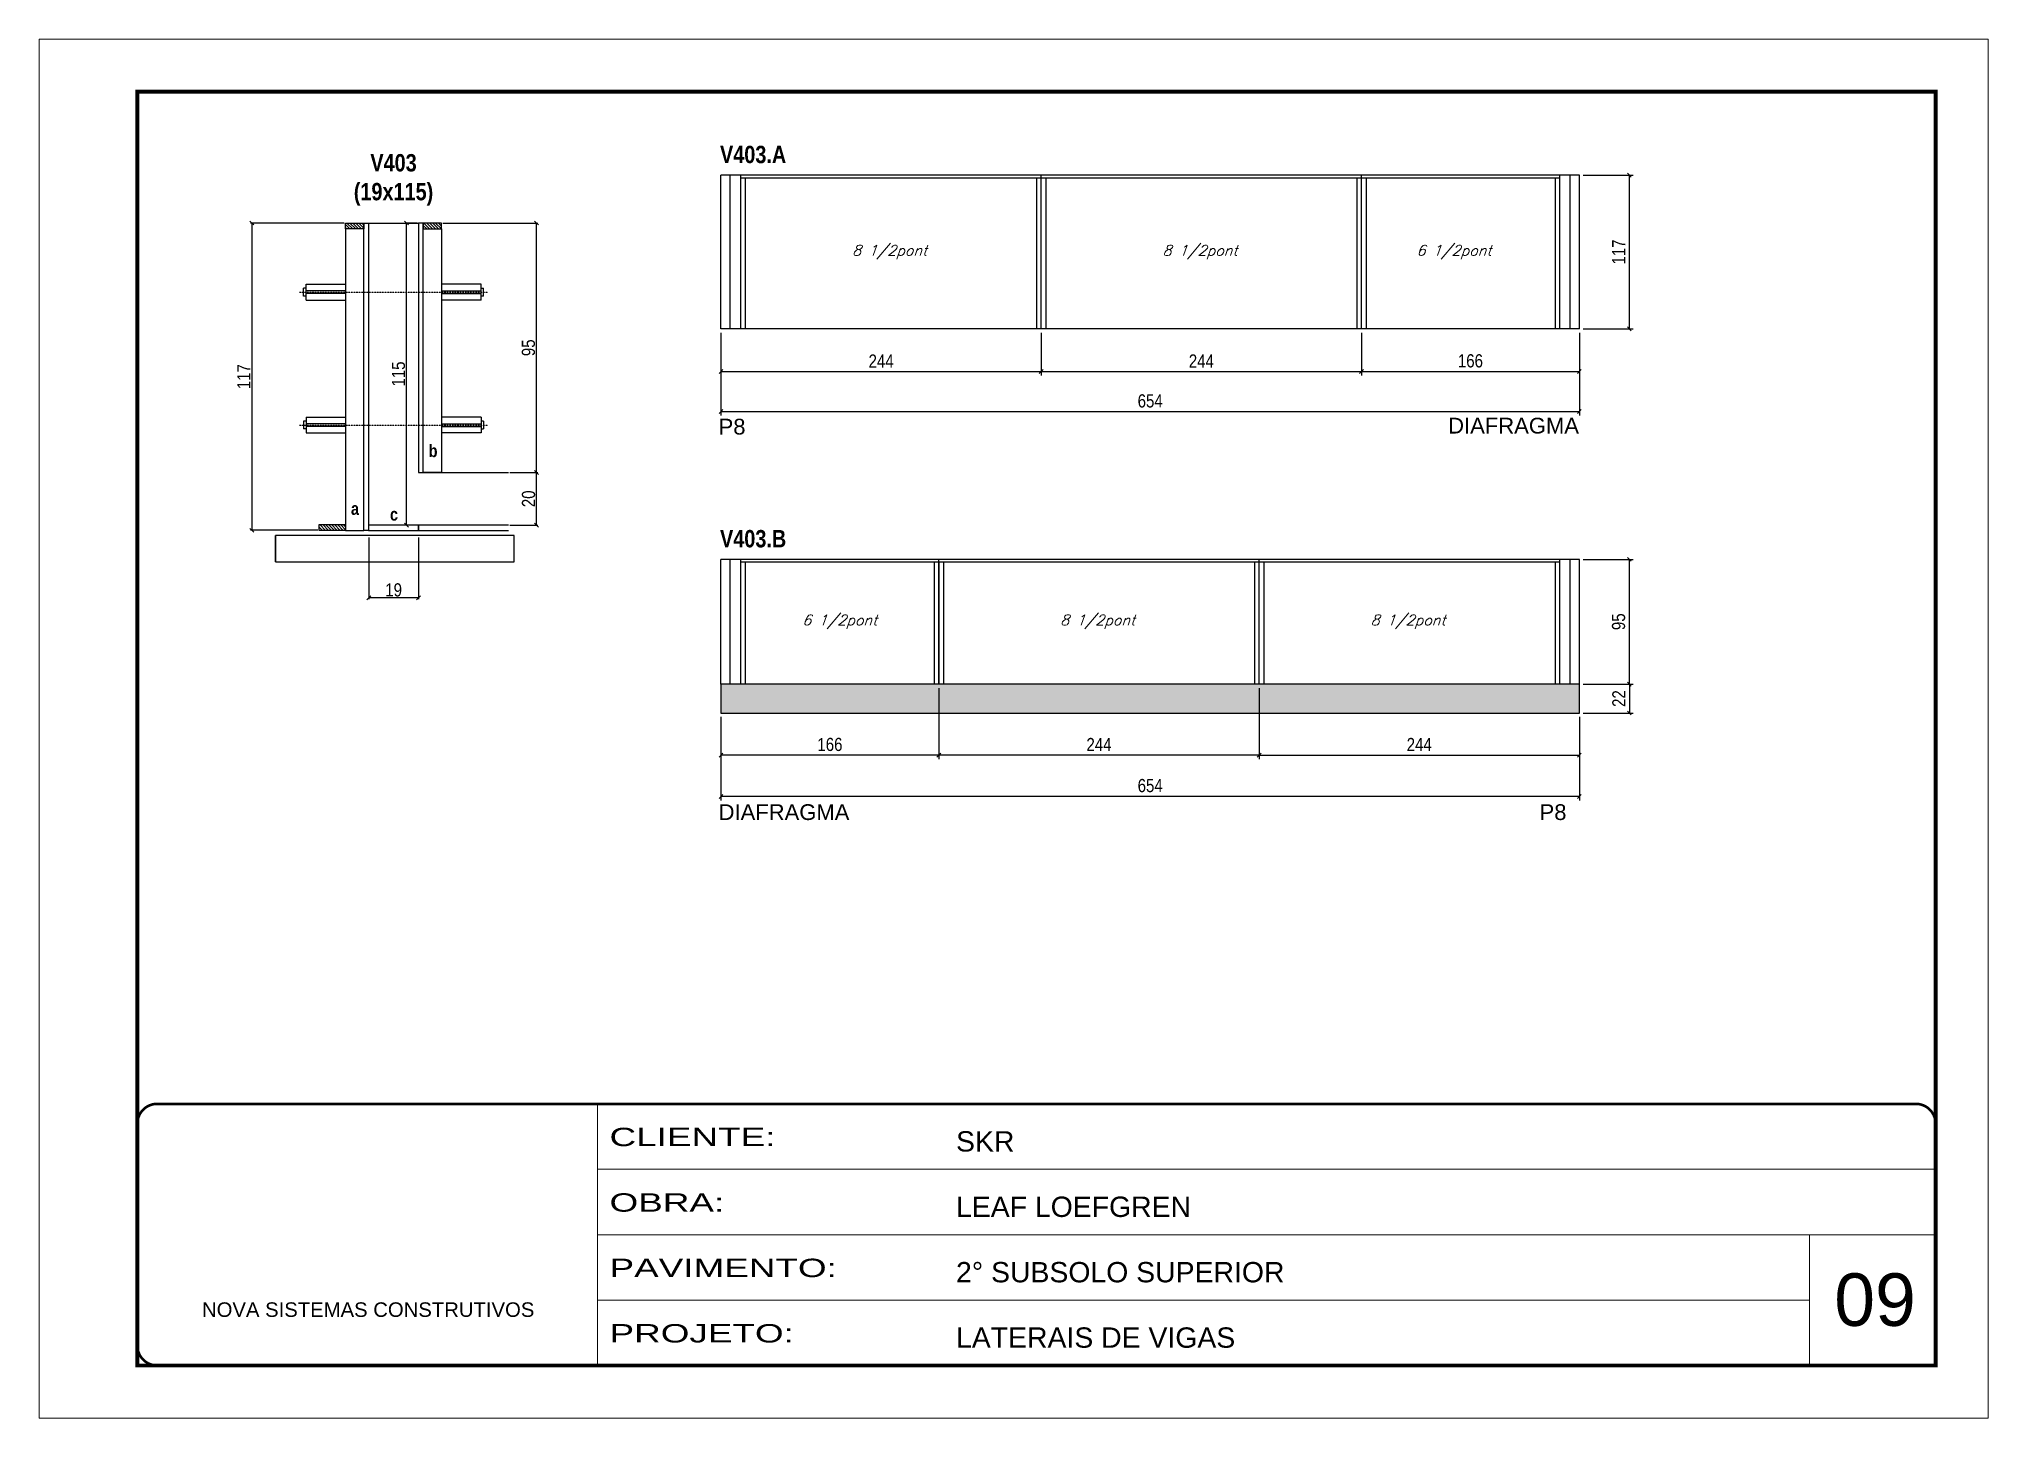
# Model space of a CAD drawing. Extents: x 3309 to 9590, y -2522 to 15424.
# Drawn here: x 3309 to 4794, y 11261 to 12311 of the extents above; entities that cross this region are included whole.
import ezdxf

# ---------------------------------------------------------------- set-up
doc = ezdxf.new("R2010")
doc.units = 0
for name, pattern in [('CONTINUO', [0]), ('DASHED', [0.75, 0.5, -0.25]), ('HIDDEN', [0.375, 0.25, -0.125])]:
    doc.linetypes.add(name, pattern=pattern)
for name, color, linetype in [('5', 5, 'Continuous'), ('barrote', 251, 'Continuous'), ('COTA', 241, 'Continuous'), ('detalhes', 4, 'Continuous'), ('NOMENCLATURA', 7, 'Continuous'), ('Painéis', 200, 'Continuous'), ('SARR_2.2x10', 60, 'Continuous'), ('SARR_2.2x7', 40, 'Continuous'), ('SARR_3.5x7', 81, 'Continuous'), ('TENSOR', 3, 'Continuous'), ('texto', 7, 'Continuous')]:
    doc.layers.add(name, color=color, linetype=linetype)
for name, color, linetype, lineweight in [('CARIMBO', 255, 'Continuous', 9), ('CONCRETO', 251, 'Continuous', 25), ('Folhas', 255, 'Continuous', 9), ('SARRAFO DE PRESSAO', 251, 'DASHED', 9)]:
    doc.layers.add(name, color=color, linetype=linetype, lineweight=lineweight)
doc.styles.add('ARIAL', font='arial.ttf')
doc.styles.add('COTA TECNICA', font='techl___.ttf', dxfattribs={"height": 10})
doc.styles.add('COTA TECNICA 2X', font='techl___.ttf', dxfattribs={"height": 10})
doc.styles.add('Romans', font='romans.shx')
doc.styles.get("Standard").update_dxf_attribs({"font": 'arial.ttf'})
doc.styles.add('TECNICA', font='techb___.ttf', dxfattribs={"height": 10})
doc.styles.add('Tecnologia', font='')
doc.styles.get('Tecnologia').set_extended_font_data('Forgotten Futurist')
doc.dimstyles.new('PAINEL', dxfattribs={"dimtxt": 10, "dimasz": 3, "dimexe": 3, "dimexo": 3, "dimgap": 3, "dimtad": 1, "dimdec": 1, "dimzin": 12, "dimdsep": 46, "dimtxsty": 'COTA TECNICA', "dimblk1": 'OBLIQUE', "dimblk2": 'OBLIQUE', "dimsah": 1, "dimcen": 0.9, "dimclrd": 4, "dimclre": 4, "dimclrt": 240, "dimadec": 1, "dimazin": 3, "dimtfac": 1, "dimtdec": 1, "dimtmove": 0, "dimatfit": 3, "dimfxl": 1, "dimtolj": 1, "dimtzin": 12, "dimarcsym": 0})
doc.dimstyles.new('SECAO', dxfattribs={"dimscale": 0.333333, "dimtxt": 5, "dimasz": 9, "dimexe": 3, "dimexo": 3, "dimgap": 3, "dimtad": 1, "dimdec": 1, "dimlfac": 0.5, "dimzin": 12, "dimdsep": 46, "dimtxsty": 'COTA TECNICA 2X', "dimblk1": 'OBLIQUE', "dimblk2": 'OBLIQUE', "dimsah": 1, "dimcen": 0.9, "dimclrd": 4, "dimclre": 4, "dimclrt": 240, "dimadec": 1, "dimazin": 3, "dimtfac": 1, "dimtdec": 1, "dimtmove": 0, "dimatfit": 3, "dimfxl": 1, "dimtolj": 1, "dimtzin": 12, "dimarcsym": 0})

msp = doc.modelspace()

# ---------------------------------------------------------------- texts
at = {"layer": '5', "linetype": 'Continuous'}
for s, rotation, p in [('P8', 0.00004, (3827.19, 12009.55)), ('DIAFRAGMA', 359.99996, (4383.05, 12010.33)), ('DIAFRAGMA', 0.00004, (3827.19, 11716.04)), ('P8', 0.00004, (4452.7, 11716.04))]:
    msp.add_text(s, height=12, rotation=rotation, dxfattribs=at).set_placement(p)
at = {"layer": 'CARIMBO', "style": 'ARIAL'}
msp.add_text('09', height=40, dxfattribs=at).set_placement((4677.23, 11330.85))
at = {"layer": 'detalhes', "style": 'TECNICA'}
for s, p in [('b', (3606.29, 11992.35)), ('a', (3547.09, 11948.35)), ('c', (3576.8, 11944.02))]:
    msp.add_text(s, height=9.6, dxfattribs=at).set_placement(p)
at = {"layer": 'NOMENCLATURA', "style": 'TECNICA'}
for s, p in [('V403.A', (3828.27, 12216.2)), ('V403.B', (3828.27, 11923.64))]:
    msp.add_text(s, height=13.2, dxfattribs=at).set_placement(p)
at = {"layer": 'NOMENCLATURA', "insert": (3579.5, 12223.09), "char_height": 13.2, "attachment_point": 2, "style": 'TECNICA'}
msp.add_mtext_dynamic_manual_height_columns('V403\\P(19x115)', width=300.2766, gutter_width=1, heights=[0], dxfattribs=at)
at = {"layer": 'texto', "color": 2, "char_height": 8, "attachment_point": 5, "style": 'Romans'}
for s, insert in [('{\\Q19;\\C256;8 1/2pont}', (3957.49, 12148.52)), ('{\\Q19;\\C256;8 1/2pont}', (4193.99, 12148.52)), ('{\\Q19;\\C256;6 1/2pont}', (4387.49, 12148.52)), ('{\\Q19;\\C256;6 1/2pont}', (3919.49, 11866.95)), ('{\\Q19;\\C256;8 1/2pont}', (4115.99, 11866.95)), ('{\\Q19;\\C256;8 1/2pont}', (4352.49, 11866.95))]:
    msp.add_mtext(s, dxfattribs=dict(at, insert=insert))

# ---------------------------------------------------------------- blocks, each defined once
blk = doc.blocks.new('9999999999')
at = {"color": 30, "linetype": 'CONTINUO'}
for p, q in [((98564.6, 34230.2), (98564.6, 34429.4)), ((98564.6, 34379.6), (99584, 34379.6)), ((98564.6, 34329.8), (99488, 34329.8)), ((99584, 34329.8), (99488, 34329.8)), ((99488, 34329.8), (99488, 34230.2)), ((98564.6, 34280), (99488, 34280))]:
    blk.add_line(p, q, dxfattribs=at)
at = {"color": 30, "linetype": 'CONTINUO', "const_width": 2}
blk.add_lwpolyline([(99584, 34230.2), (99584, 34414.4, 0.414214), (99569, 34429.4), (98229, 34429.4, 0.414214), (98214, 34414.4), (98214, 34245.2, 0.414214), (98229, 34230.2), (99584, 34230.2)], format="xyb", dxfattribs=at)
at = {"layer": 'Folhas'}
blk.add_lwpolyline([(98139, 34190.2), (99624, 34190.2), (99624, 35240.2), (98139, 35240.2)], close=True, dxfattribs=at)
at = {"layer": 'Folhas', "color": 30, "const_width": 3}
blk.add_lwpolyline([(98214, 34230.2), (99584, 34230.2), (99584, 35200.2), (98214, 35200.2)], close=True, dxfattribs=at)
at = {"color": 7, "linetype": 'Continuous', "ltscale": 5, "style": 'ARIAL'}
for s, height, p in [('SKR', 15.48, (98837.7, 34393.1)), ('LEAF LOEFGREN', 15.483, (98837.7, 34343.3)), ('2° SUBSOLO SUPERIOR', 15.483, (98837.7, 34293.5)), ('NOVA SISTEMAS CONSTRUTIVOS', 11.059, (98263.2, 34267.2)), ('LATERAIS DE VIGAS', 15.483, (98837.7, 34243.7))]:
    blk.add_text(s, height=height, dxfattribs=at).set_placement(p)
at = {"layer": 'Folhas', "color": 7, "style": 'Tecnologia', "width": 1.5}
for s, p in [('CLIENTE:', (98573.7, 34397.2)), ('OBRA:', (98573.7, 34347.3)), ('PAVIMENTO:', (98573.7, 34297.5)), ('PROJETO:', (98573.7, 34247.7))]:
    blk.add_text(s, height=14, dxfattribs=at).set_placement(p)
blk = doc.blocks.new('_Oblique')
at = {"color": 0, "linetype": 'ByBlock', "lineweight": -2}
blk.add_line((-0.5, -0.5), (0.5, 0.5), dxfattribs=at)
blk = doc.blocks.new('*D855')
at = {"layer": 'COTA', "color": 4, "lineweight": -2, "transparency": 16777216}
for p, q in [((3560.6, 11931.2), (3560.6, 11884.1)), ((3598.6, 11931.2), (3598.6, 11884.1)), ((3598.6, 11885.1), (3560.6, 11885.1))]:
    blk.add_line(p, q, dxfattribs=at)
at = {"layer": 'Defpoints', "color": 0, "transparency": 16777216}
for p in [(3560.6, 11932.2), (3598.6, 11932.2), (3560.6, 11885.1)]:
    blk.add_point(p, dxfattribs=at)
at = {"layer": 'COTA', "color": 4, "lineweight": -2, "transparency": 16777216, "xscale": 3, "yscale": 3, "zscale": 3, "rotation": 180}
blk.add_blockref('_Oblique', (3560.6, 11885.1), dxfattribs=at)
at = {"layer": 'COTA', "color": 4, "lineweight": -2, "transparency": 16777216, "xscale": 3, "yscale": 3, "zscale": 3}
blk.add_blockref('_Oblique', (3598.6, 11885.1), dxfattribs=at)
at = {"layer": 'COTA', "color": 240, "transparency": 16777216, "insert": (3579.6, 11891.2), "char_height": 10, "attachment_point": 5, "style": 'COTA TECNICA 2X'}
blk.add_mtext('\\A1;19', dxfattribs=at)
blk = doc.blocks.new('*D856')
at = {"layer": 'COTA', "color": 4, "lineweight": -2, "transparency": 16777216}
for p, q in [((3541.9, 12170.6), (3470.5, 12170.6)), ((3471.5, 12170.6), (3471.5, 11936.6)), ((3521.9, 11936.6), (3470.5, 11936.6))]:
    blk.add_line(p, q, dxfattribs=at)
at = {"layer": 'Defpoints', "color": 0, "transparency": 16777216}
for p in [(3542.9, 12170.6), (3471.5, 11936.6), (3522.9, 11936.6, 0)]:
    blk.add_point(p, dxfattribs=at)
at = {"layer": 'COTA', "color": 4, "lineweight": -2, "transparency": 16777216, "xscale": 3, "yscale": 3, "zscale": 3}
for p, rotation in [((3471.5, 12170.6), 90), ((3471.5, 11936.6), 270)]:
    blk.add_blockref('_Oblique', p, dxfattribs=dict(at, rotation=rotation))
at = {"layer": 'COTA', "color": 240, "transparency": 16777216, "insert": (3465.4, 12053.6), "char_height": 10, "attachment_point": 5, "rotation": 90, "style": 'COTA TECNICA 2X'}
blk.add_mtext('\\A1;117', dxfattribs=at)
blk = doc.blocks.new('*D857')
at = {"layer": 'COTA', "color": 4, "lineweight": -2, "transparency": 16777216}
for p, q in [((3617.1, 12170.6), (3689.5, 12170.6)), ((3688.5, 11980.6), (3688.5, 12170.6)), ((3668.2, 11980.6), (3689.5, 11980.6))]:
    blk.add_line(p, q, dxfattribs=at)
at = {"layer": 'Defpoints', "color": 0, "transparency": 16777216}
for p in [(3616.1, 12170.6), (3688.5, 12170.6), (3667.2, 11980.6)]:
    blk.add_point(p, dxfattribs=at)
at = {"layer": 'COTA', "color": 4, "lineweight": -2, "transparency": 16777216, "xscale": 3, "yscale": 3, "zscale": 3}
for p, rotation in [((3688.5, 12170.6), 90), ((3688.5, 11980.6), 270)]:
    blk.add_blockref('_Oblique', p, dxfattribs=dict(at, rotation=rotation))
at = {"layer": 'COTA', "color": 240, "transparency": 16777216, "insert": (3682.3, 12075.6), "char_height": 10, "attachment_point": 5, "rotation": 90, "style": 'COTA TECNICA 2X'}
blk.add_mtext('\\A1;95', dxfattribs=at)
blk = doc.blocks.new('*D859')
at = {"layer": 'COTA', "color": 4, "linetype": 'ByBlock', "lineweight": -2, "transparency": 16777216}
for p, q in [((3995, 11816.5), (3995, 11762.4)), ((4239, 11816.5), (4239, 11762.4)), ((4239, 11765.4), (3995, 11765.4))]:
    blk.add_line(p, q, dxfattribs=at)
at = {"layer": 'Defpoints', "color": 0, "linetype": 'ByBlock', "transparency": 16777216}
for p in [(3995, 11819.5), (4239, 11819.5), (3995, 11765.4)]:
    blk.add_point(p, dxfattribs=at)
at = {"layer": 'COTA', "color": 4, "linetype": 'ByBlock', "lineweight": -2, "transparency": 16777216, "xscale": 3, "yscale": 3, "zscale": 3, "rotation": 180}
blk.add_blockref('_Oblique', (3995, 11765.4), dxfattribs=at)
at = {"layer": 'COTA', "color": 4, "linetype": 'ByBlock', "lineweight": -2, "transparency": 16777216, "xscale": 3, "yscale": 3, "zscale": 3}
blk.add_blockref('_Oblique', (4239, 11765.4), dxfattribs=at)
at = {"layer": 'COTA', "color": 240, "linetype": 'ByBlock', "transparency": 16777216, "insert": (4117, 11773.5), "char_height": 10, "attachment_point": 5, "style": 'COTA TECNICA'}
blk.add_mtext('\\A1;244', dxfattribs=at)
blk = doc.blocks.new('*D860')
at = {"layer": 'COTA', "color": 4, "linetype": 'ByBlock', "lineweight": -2, "transparency": 16777216}
for p, q in [((3995, 11816.5), (3995, 11762.4)), ((3829, 11794.5), (3829, 11762.4)), ((3995, 11765.4), (3829, 11765.4))]:
    blk.add_line(p, q, dxfattribs=at)
at = {"layer": 'Defpoints', "color": 0, "linetype": 'ByBlock', "transparency": 16777216}
for p in [(3995, 11819.5), (3829, 11797.5), (3829, 11765.4)]:
    blk.add_point(p, dxfattribs=at)
at = {"layer": 'COTA', "color": 4, "linetype": 'ByBlock', "lineweight": -2, "transparency": 16777216, "xscale": 3, "yscale": 3, "zscale": 3, "rotation": 180}
blk.add_blockref('_Oblique', (3829, 11765.4), dxfattribs=at)
at = {"layer": 'COTA', "color": 4, "linetype": 'ByBlock', "lineweight": -2, "transparency": 16777216, "xscale": 3, "yscale": 3, "zscale": 3}
blk.add_blockref('_Oblique', (3995, 11765.4), dxfattribs=at)
at = {"layer": 'COTA', "color": 240, "linetype": 'ByBlock', "transparency": 16777216, "insert": (3912, 11773.5), "char_height": 10, "attachment_point": 5, "style": 'COTA TECNICA'}
blk.add_mtext('\\A1;166', dxfattribs=at)
blk = doc.blocks.new('*D858')
at = {"layer": 'COTA', "color": 4, "linetype": 'ByBlock', "lineweight": -2, "transparency": 16777216}
for p, q in [((3829, 11794.5), (3829, 11731)), ((4483, 11794.5), (4483, 11731)), ((4483, 11734), (3829, 11734))]:
    blk.add_line(p, q, dxfattribs=at)
at = {"layer": 'Defpoints', "color": 0, "linetype": 'ByBlock', "transparency": 16777216}
for p in [(3829, 11797.5), (4483, 11797.5), (3829, 11734)]:
    blk.add_point(p, dxfattribs=at)
at = {"layer": 'COTA', "color": 4, "linetype": 'ByBlock', "lineweight": -2, "transparency": 16777216, "xscale": 3, "yscale": 3, "zscale": 3, "rotation": 180}
blk.add_blockref('_Oblique', (3829, 11734), dxfattribs=at)
at = {"layer": 'COTA', "color": 4, "linetype": 'ByBlock', "lineweight": -2, "transparency": 16777216, "xscale": 3, "yscale": 3, "zscale": 3}
blk.add_blockref('_Oblique', (4483, 11734), dxfattribs=at)
at = {"layer": 'COTA', "color": 240, "linetype": 'ByBlock', "transparency": 16777216, "insert": (4156, 11742.2), "char_height": 10, "attachment_point": 5, "style": 'COTA TECNICA'}
blk.add_mtext('\\A1;654', dxfattribs=at)
blk = doc.blocks.new('*D861')
at = {"layer": 'COTA', "color": 4, "lineweight": -2, "transparency": 16777216}
for p, q in [((4239, 11816.5), (4239, 11762.4)), ((4483, 11794.5), (4483, 11762.4)), ((4239, 11765.4), (4483, 11765.4))]:
    blk.add_line(p, q, dxfattribs=at)
at = {"layer": 'Defpoints', "color": 0, "transparency": 16777216}
for p in [(4239, 11819.5), (4483, 11797.5), (4483, 11765.4)]:
    blk.add_point(p, dxfattribs=at)
at = {"layer": 'COTA', "color": 4, "lineweight": -2, "transparency": 16777216, "xscale": 3, "yscale": 3, "zscale": 3, "rotation": 180}
blk.add_blockref('_Oblique', (4239, 11765.4), dxfattribs=at)
at = {"layer": 'COTA', "color": 4, "lineweight": -2, "transparency": 16777216, "xscale": 3, "yscale": 3, "zscale": 3}
blk.add_blockref('_Oblique', (4483, 11765.4), dxfattribs=at)
at = {"layer": 'COTA', "color": 240, "transparency": 16777216, "insert": (4361, 11773.5), "char_height": 10, "attachment_point": 5, "style": 'COTA TECNICA'}
blk.add_mtext('\\A1;244', dxfattribs=at)
blk = doc.blocks.new('*D862')
at = {"layer": 'COTA', "color": 4, "lineweight": -2, "transparency": 16777216}
for p, q in [((4486, 11914.5), (4524.1, 11914.5)), ((4521.1, 11819.5), (4521.1, 11914.5)), ((4486, 11819.5), (4524.1, 11819.5))]:
    blk.add_line(p, q, dxfattribs=at)
at = {"layer": 'Defpoints', "color": 0, "transparency": 16777216}
for p in [(4483, 11914.5), (4521.1, 11914.5), (4483, 11819.5)]:
    blk.add_point(p, dxfattribs=at)
at = {"layer": 'COTA', "color": 4, "lineweight": -2, "transparency": 16777216, "xscale": 3, "yscale": 3, "zscale": 3}
for p, rotation in [((4521.1, 11914.5), 90), ((4521.1, 11819.5), 270)]:
    blk.add_blockref('_Oblique', p, dxfattribs=dict(at, rotation=rotation))
at = {"layer": 'COTA', "color": 240, "transparency": 16777216, "insert": (4512.9, 11867), "char_height": 10, "attachment_point": 5, "rotation": 90, "style": 'COTA TECNICA'}
blk.add_mtext('\\A1;95', dxfattribs=at)
blk = doc.blocks.new('*D863')
at = {"layer": 'COTA', "color": 4, "lineweight": -2, "transparency": 16777216}
for p, q in [((4486, 11819.5), (4524.1, 11819.5)), ((4521.1, 11819.5), (4521.1, 11797.5)), ((4486, 11797.5), (4524.1, 11797.5))]:
    blk.add_line(p, q, dxfattribs=at)
at = {"layer": 'Defpoints', "color": 0, "transparency": 16777216}
for p in [(4483, 11819.5), (4483, 11797.5), (4521.1, 11797.5)]:
    blk.add_point(p, dxfattribs=at)
at = {"layer": 'COTA', "color": 4, "lineweight": -2, "transparency": 16777216, "xscale": 3, "yscale": 3, "zscale": 3}
for p, rotation in [((4521.1, 11819.5), 90), ((4521.1, 11797.5), 270)]:
    blk.add_blockref('_Oblique', p, dxfattribs=dict(at, rotation=rotation))
at = {"layer": 'COTA', "color": 240, "transparency": 16777216, "insert": (4513.1, 11808.5), "char_height": 10, "attachment_point": 5, "rotation": 90, "style": 'COTA TECNICA'}
blk.add_mtext('\\A1;22', dxfattribs=at)
blk = doc.blocks.new('*D864')
at = {"layer": 'COTA', "color": 4, "lineweight": -2, "transparency": 16777216}
for p, q in [((3597.5, 12170.6), (3588.4, 12170.6)), ((3589.4, 11940.6), (3589.4, 12170.6)), ((3597.5, 11940.6), (3588.4, 11940.6))]:
    blk.add_line(p, q, dxfattribs=at)
at = {"layer": 'Defpoints', "color": 0, "transparency": 16777216}
for p in [(3589.4, 12170.6), (3598.5, 12170.6), (3598.5, 11940.6)]:
    blk.add_point(p, dxfattribs=at)
at = {"layer": 'COTA', "color": 4, "lineweight": -2, "transparency": 16777216, "xscale": 3, "yscale": 3, "zscale": 3}
for p, rotation in [((3589.4, 12170.6), 90), ((3589.4, 11940.6), 270)]:
    blk.add_blockref('_Oblique', p, dxfattribs=dict(at, rotation=rotation))
at = {"layer": 'COTA', "color": 240, "transparency": 16777216, "insert": (3583.3, 12055.6), "char_height": 10, "attachment_point": 5, "rotation": 90, "style": 'COTA TECNICA 2X'}
blk.add_mtext('\\A1;115', dxfattribs=at)
blk = doc.blocks.new('*D865')
at = {"layer": 'COTA', "color": 4, "lineweight": -2, "transparency": 16777216}
for p, q in [((4486, 12207), (4524.1, 12207)), ((4521.1, 12090), (4521.1, 12207)), ((4486, 12090), (4524.1, 12090))]:
    blk.add_line(p, q, dxfattribs=at)
at = {"layer": 'Defpoints', "color": 0, "transparency": 16777216}
for p in [(4483, 12207), (4521.1, 12207), (4483, 12090)]:
    blk.add_point(p, dxfattribs=at)
at = {"layer": 'COTA', "color": 4, "lineweight": -2, "transparency": 16777216, "xscale": 3, "yscale": 3, "zscale": 3}
for p, rotation in [((4521.1, 12207), 90), ((4521.1, 12090), 270)]:
    blk.add_blockref('_Oblique', p, dxfattribs=dict(at, rotation=rotation))
at = {"layer": 'COTA', "color": 240, "transparency": 16777216, "insert": (4513, 12148.5), "char_height": 10, "attachment_point": 5, "rotation": 90, "style": 'COTA TECNICA'}
blk.add_mtext('\\A1;117', dxfattribs=at)
blk = doc.blocks.new('*D866')
at = {"layer": 'COTA', "color": 4, "lineweight": -2, "transparency": 16777216}
for p, q in [((3829, 12087), (3829, 12024)), ((4483, 12087), (4483, 12024)), ((3829, 12027), (4483, 12027))]:
    blk.add_line(p, q, dxfattribs=at)
at = {"layer": 'Defpoints', "color": 0, "transparency": 16777216}
for p in [(3829, 12090), (4483, 12090), (4483, 12027)]:
    blk.add_point(p, dxfattribs=at)
at = {"layer": 'COTA', "color": 4, "lineweight": -2, "transparency": 16777216, "xscale": 3, "yscale": 3, "zscale": 3, "rotation": 180}
blk.add_blockref('_Oblique', (3829, 12027), dxfattribs=at)
at = {"layer": 'COTA', "color": 4, "lineweight": -2, "transparency": 16777216, "xscale": 3, "yscale": 3, "zscale": 3}
blk.add_blockref('_Oblique', (4483, 12027), dxfattribs=at)
at = {"layer": 'COTA', "color": 240, "transparency": 16777216, "insert": (4156, 12035.1), "char_height": 10, "attachment_point": 5, "style": 'COTA TECNICA'}
blk.add_mtext('\\A1;654', dxfattribs=at)
blk = doc.blocks.new('*D867')
at = {"layer": 'COTA', "color": 4, "lineweight": -2, "transparency": 16777216}
for p, q in [((3829, 12087), (3829, 12054.5)), ((4073, 12087), (4073, 12054.5)), ((3829, 12057.5), (4073, 12057.5))]:
    blk.add_line(p, q, dxfattribs=at)
at = {"layer": 'Defpoints', "color": 0, "transparency": 16777216}
for p in [(3829, 12090), (4073, 12090), (4073, 12057.5)]:
    blk.add_point(p, dxfattribs=at)
at = {"layer": 'COTA', "color": 4, "lineweight": -2, "transparency": 16777216, "xscale": 3, "yscale": 3, "zscale": 3, "rotation": 180}
blk.add_blockref('_Oblique', (3829, 12057.5), dxfattribs=at)
at = {"layer": 'COTA', "color": 4, "lineweight": -2, "transparency": 16777216, "xscale": 3, "yscale": 3, "zscale": 3}
blk.add_blockref('_Oblique', (4073, 12057.5), dxfattribs=at)
at = {"layer": 'COTA', "color": 240, "transparency": 16777216, "insert": (3951, 12065.5), "char_height": 10, "attachment_point": 5, "style": 'COTA TECNICA'}
blk.add_mtext('\\A1;244', dxfattribs=at)
blk = doc.blocks.new('*D868')
at = {"layer": 'COTA', "color": 4, "lineweight": -2, "transparency": 16777216}
for p, q in [((4073, 12087), (4073, 12054.5)), ((4317, 12087), (4317, 12054.5)), ((4073, 12057.5), (4317, 12057.5))]:
    blk.add_line(p, q, dxfattribs=at)
at = {"layer": 'Defpoints', "color": 0, "transparency": 16777216}
for p in [(4073, 12090), (4317, 12090), (4317, 12057.5)]:
    blk.add_point(p, dxfattribs=at)
at = {"layer": 'COTA', "color": 4, "lineweight": -2, "transparency": 16777216, "xscale": 3, "yscale": 3, "zscale": 3, "rotation": 180}
blk.add_blockref('_Oblique', (4073, 12057.5), dxfattribs=at)
at = {"layer": 'COTA', "color": 4, "lineweight": -2, "transparency": 16777216, "xscale": 3, "yscale": 3, "zscale": 3}
blk.add_blockref('_Oblique', (4317, 12057.5), dxfattribs=at)
at = {"layer": 'COTA', "color": 240, "transparency": 16777216, "insert": (4195, 12065.5), "char_height": 10, "attachment_point": 5, "style": 'COTA TECNICA'}
blk.add_mtext('\\A1;244', dxfattribs=at)
blk = doc.blocks.new('*D869')
at = {"layer": 'COTA', "color": 4, "lineweight": -2, "transparency": 16777216}
for p, q in [((4317, 12087), (4317, 12054.5)), ((4483, 12087), (4483, 12054.5)), ((4317, 12057.5), (4483, 12057.5))]:
    blk.add_line(p, q, dxfattribs=at)
at = {"layer": 'Defpoints', "color": 0, "transparency": 16777216}
for p in [(4317, 12090), (4483, 12090), (4483, 12057.5)]:
    blk.add_point(p, dxfattribs=at)
at = {"layer": 'COTA', "color": 4, "lineweight": -2, "transparency": 16777216, "xscale": 3, "yscale": 3, "zscale": 3, "rotation": 180}
blk.add_blockref('_Oblique', (4317, 12057.5), dxfattribs=at)
at = {"layer": 'COTA', "color": 4, "lineweight": -2, "transparency": 16777216, "xscale": 3, "yscale": 3, "zscale": 3}
blk.add_blockref('_Oblique', (4483, 12057.5), dxfattribs=at)
at = {"layer": 'COTA', "color": 240, "transparency": 16777216, "insert": (4400, 12065.6), "char_height": 10, "attachment_point": 5, "style": 'COTA TECNICA'}
blk.add_mtext('\\A1;166', dxfattribs=at)
blk = doc.blocks.new('*D870')
at = {"layer": 'COTA', "color": 4, "lineweight": -2, "transparency": 16777216}
for p, q in [((3668.2, 11980.6), (3689.5, 11980.6)), ((3688.5, 11940.6), (3688.5, 11980.6)), ((3668.2, 11940.6), (3689.5, 11940.6))]:
    blk.add_line(p, q, dxfattribs=at)
at = {"layer": 'Defpoints', "color": 0, "transparency": 16777216}
for p in [(3667.2, 11980.6), (3688.5, 11980.6), (3667.2, 11940.6)]:
    blk.add_point(p, dxfattribs=at)
at = {"layer": 'COTA', "color": 4, "lineweight": -2, "transparency": 16777216, "xscale": 3, "yscale": 3, "zscale": 3}
for p, rotation in [((3688.5, 11980.6), 90), ((3688.5, 11940.6), 270)]:
    blk.add_blockref('_Oblique', p, dxfattribs=dict(at, rotation=rotation))
at = {"layer": 'COTA', "color": 240, "transparency": 16777216, "insert": (3682.4, 11960.6), "char_height": 10, "attachment_point": 5, "rotation": 90, "style": 'COTA TECNICA 2X'}
blk.add_mtext('\\A1;20', dxfattribs=at)

# ---------------------------------------------------------------- dimensions: what is measured, and where the dimension line sits
at = {"layer": 'COTA'}
for base, p1, p2, dimstyle, picture, middle in [((4521.08, 12207.02), (4482.99, 12090.02), (4482.99, 12207.02), 'PAINEL', '*D865', (4513.01, 12148.52)), ((3471.51, 11936.55), (3542.9, 12170.55), (3522.9, 11936.55), 'SECAO', '*D856', (3465.44, 12053.55)), ((3589.37, 12170.55), (3598.5, 11940.55), (3598.5, 12170.55), 'SECAO', '*D864', (3583.26, 12055.55)), ((3688.48, 12170.55), (3667.2, 11980.55), (3616.1, 12170.55), 'SECAO', '*D857', (3682.34, 12075.55)), ((3688.48, 11980.55), (3667.2, 11940.55), (3667.2, 11980.55), 'SECAO', '*D870', (3682.38, 11960.55)), ((4521.08, 11914.45), (4482.99, 11819.45), (4482.99, 11914.45), 'PAINEL', '*D862', (4512.94, 11866.95)), ((4521.08, 11797.45), (4482.99, 11819.45), (4482.99, 11797.45), 'PAINEL', '*D863', (4513.08, 11808.45))]:
    dim = msp.add_linear_dim(base=base, p1=p1, p2=p2, angle=90, dimstyle=dimstyle, dxfattribs=at)
    dim.commit()
    dim.dimension.update_dxf_attribs({"geometry": picture, "text_midpoint": middle})
for base, p1, p2, picture, middle in [((4482.99, 12026.98), (3828.99, 12090.02), (4482.99, 12090.02), '*D866', (4155.99, 12035.09)), ((4072.99, 12057.46), (3828.99, 12090.02), (4072.99, 12090.02), '*D867', (3950.99, 12065.54)), ((4482.99, 11765.43), (4238.99, 11819.45), (4482.99, 11797.45), '*D861', (4360.99, 11773.51))]:
    dim = msp.add_linear_dim(base=base, p1=p1, p2=p2, dimstyle='PAINEL', dxfattribs=at)
    dim.commit()
    dim.dimension.update_dxf_attribs({"geometry": picture, "text_midpoint": middle})
for base, p1, p2, picture, middle in [((4316.99, 12057.46), (4072.99, 12090.02), (4316.99, 12090.02), '*D868', (4194.99, 12065.54)), ((4482.99, 12057.46), (4316.99, 12090.02), (4482.99, 12090.02), '*D869', (4399.99, 12065.56))]:
    dim = msp.add_linear_dim(base=base, p1=p1, p2=p2, dimstyle='PAINEL', override={"dimtmove": 1}, dxfattribs=at)
    dim.commit()
    dim.dimension.update_dxf_attribs({"geometry": picture, "text_midpoint": middle})
dim = msp.add_linear_dim(base=(3560.56, 11885.08), p1=(3598.56, 11932.15), p2=(3560.56, 11932.15), angle=180, dimstyle='SECAO', dxfattribs=at)
dim.commit()
dim.dimension.update_dxf_attribs({"geometry": '*D855', "text_midpoint": (3579.56, 11885.08), "dimtype": 160})
at = {"layer": 'COTA', "linetype": 'ByBlock'}
dim = msp.add_linear_dim(base=(3828.99, 11765.43), p1=(3994.99, 11819.45), p2=(3828.99, 11797.45), angle=180, dimstyle='PAINEL', override={"dimtmove": 1}, dxfattribs=at)
dim.commit()
dim.dimension.update_dxf_attribs({"geometry": '*D860', "text_midpoint": (3911.99, 11773.54)})
for base, p1, p2, picture, middle in [((3994.99, 11765.43), (4238.99, 11819.45), (3994.99, 11819.45), '*D859', (4116.99, 11773.51)), ((3828.99, 11734.05), (4482.99, 11797.45), (3828.99, 11797.45), '*D858', (4155.99, 11742.16))]:
    dim = msp.add_linear_dim(base=base, p1=p1, p2=p2, angle=180, dimstyle='PAINEL', dxfattribs=at)
    dim.commit()
    dim.dimension.update_dxf_attribs({"geometry": picture, "text_midpoint": middle})

# ---------------------------------------------------------------- hatches: boundary and pattern name
at = {"layer": 'COTA'}
h = msp.add_hatch(dxfattribs=at)
h.set_pattern_fill('AR-CONC', color=256, scale=0.03)
h.set_pattern_definition([(50, (-2, -46.894), (5.46554, -0.4781726), [0.5715, -6.2865]), (355, (-2, -46.894), (-1.0573026, 5.7317054), [0.4572, -5.0292175]), (100.451445, (-1.5445, -46.934), (4.4082374, 5.2535326), [0.4857003, -5.3427073]), (46.1842, (-2, -45.37), (8.1323712, -1.26127), [0.85725, -9.42975]), (96.63556, (-1.322, -45.475), (7.122124, 7.4227837), [0.7285507, -8.014068]), (351.18415, (-2, -45.37), (7.122124, 7.422784), [0.685799, -7.543792]), (21, (-1.238, -45.751), (4.5484317, -3.067956), [0.5715, -6.2865]), (326, (-1.238, -45.751), (1.8540609, 5.525639), [0.4572, -5.0292]), (71.451445, (-0.859, -46.0067), (6.4024926, 2.457683), [0.4857003, -5.3426981]), (37.5, (-2, -46.894), (0.0926581, 2.53665117), [0, -4.96824, 0, -5.1054, 0, -5.04825]), (7.5, (-2, -46.894), (2.0045899, 3.00541724), [0, -2.91084, 0, -4.85394, 0, -1.92405]), (327.5, (-3.6993, -46.894), (4.06771786, -0.17186232), [0, -1.905, 0, -5.9436, 0, -7.8867]), (317.5, (-4.4613, -46.894), (4.4438754, 0.7627947), [0, -2.4765, 0, -3.94716, 0, -5.6007])])
h.paths.add_polyline_path([(4482.99, 11797.45), (4482.99, 11819.45), (3828.99, 11819.45), (3828.99, 11797.45)])
at = {"layer": 'SARR_2.2x10'}
h = msp.add_hatch(dxfattribs=at)
h.set_pattern_fill('ANSI31', color=256, scale=0.5, angle=90)
h.set_pattern_definition([(135, (36716.4376, -111575.6167), (-1.122532015, -1.122532015), [])])
h.paths.add_polyline_path([(3522.9, 11940.95), (3522.9, 11936.55), (3542.9, 11936.55), (3542.9, 11940.95)])
at = {"layer": 'SARR_2.2x7'}
h = msp.add_hatch(dxfattribs=at)
h.set_pattern_fill('ANSI31', color=256, scale=0.5, angle=90)
h.set_pattern_definition([(135, (36730.4376, -111346.0167), (-1.122532015, -1.122532015), [])])
h.paths.add_polyline_path([(3556.9, 12170.55), (3556.9, 12166.15), (3542.9, 12166.15), (3542.9, 12170.55)])
h = msp.add_hatch(dxfattribs=at)
h.set_pattern_fill('ANSI31', color=256, scale=0.5, angle=90)
h.set_pattern_definition([(135, (36710.4376, -111346.0167), (-1.122532015, -1.122532015), [])])
h.paths.add_polyline_path([(3602.1, 12170.55), (3602.1, 12166.15), (3616.1, 12166.15), (3616.1, 12170.55)])

# ---------------------------------------------------------------- linework, layer by layer
at = {"ltscale": 3}
for p, q in [((3510.96, 12114.97), (3510.96, 12120.97)), ((3512.96, 12120.97), (3510.96, 12120.97)), ((3512.96, 12111.97), (3512.96, 12123.97)), ((3512.96, 12123.97), (3542.96, 12123.97)), ((3542.96, 12118.97), (3512.96, 12118.97)), ((3646.16, 12123.97), (3616.16, 12123.97)), ((3616.16, 12118.97), (3646.16, 12118.97)), ((3646.16, 12111.97), (3646.16, 12123.97)), ((3646.16, 12120.97), (3648.16, 12120.97)), ((3648.16, 12114.97), (3648.16, 12120.97)), ((3512.96, 12114.97), (3510.96, 12114.97)), ((3542.96, 12116.97), (3512.96, 12116.97)), ((3512.96, 12111.97), (3542.96, 12111.97)), ((3616.16, 12116.97), (3646.16, 12116.97)), ((3646.16, 12111.97), (3616.16, 12111.97)), ((3648.16, 12114.97), (3646.16, 12114.97)), ((3510.96, 12019.78), (3510.96, 12013.78)), ((3512.96, 12019.78), (3510.96, 12019.78)), ((3512.96, 12013.78), (3510.96, 12013.78)), ((3512.96, 12022.78), (3512.96, 12010.78)), ((3512.96, 12022.78), (3542.96, 12022.78)), ((3542.96, 12017.78), (3512.96, 12017.78)), ((3542.96, 12015.78), (3512.96, 12015.78)), ((3646.16, 12022.78), (3616.16, 12022.78)), ((3616.16, 12017.78), (3646.16, 12017.78)), ((3616.16, 12015.78), (3646.16, 12015.78)), ((3646.16, 12022.78), (3646.16, 12010.78)), ((3648.16, 12019.78), (3646.16, 12019.78)), ((3646.16, 12013.78), (3648.16, 12013.78)), ((3648.16, 12019.78), (3648.16, 12013.78)), ((3512.96, 12010.78), (3542.96, 12010.78)), ((3646.16, 12010.78), (3616.16, 12010.78))]:
    msp.add_line(p, q, dxfattribs=at)
at = {"layer": 'barrote', "elevation": 0}
msp.add_lwpolyline([(3489.51, 11912.55), (3671.42, 11912.55), (3671.42, 11932.55), (3489.51, 11932.55)], close=True, dxfattribs=at)
at = {"layer": 'CONCRETO', "linetype": 'Continuous'}
for p, q in [((3560.5, 12170.55), (3598.5, 12170.55)), ((3598.5, 11980.55), (3667.2, 11980.55))]:
    msp.add_line(p, q, dxfattribs=at)
at = {"layer": 'COTA'}
for p, q in [((3828.99, 11819.45), (3828.99, 11797.45)), ((4482.99, 11797.45), (4482.99, 11819.45)), ((3828.99, 11797.45), (4482.99, 11797.45))]:
    msp.add_line(p, q, dxfattribs=at)
at = {"layer": 'detalhes', "color": 250}
msp.add_line((3489.51, 11912.55), (3489.51, 11932.55), dxfattribs=at)
at = {"layer": 'Painéis', "linetype": 'ByBlock'}
for p, q in [((4482.99, 12207.02), (3828.99, 12207.02)), ((3828.99, 12090.02), (3828.99, 12207.02)), ((4072.99, 12090.02), (4072.99, 12207.02)), ((4316.99, 12090.02), (4316.99, 12207.02)), ((4482.99, 12090.02), (4482.99, 12207.02)), ((4482.99, 12090.02), (3828.99, 12090.02)), ((4482.99, 11914.45), (3828.99, 11914.45)), ((3828.99, 11819.45), (3828.99, 11914.45)), ((3994.99, 11819.45), (3994.99, 11914.45)), ((4238.99, 11819.45), (4238.99, 11914.45)), ((4482.99, 11819.45), (4482.99, 11914.45)), ((4482.99, 11819.45), (3828.99, 11819.45))]:
    msp.add_line(p, q, dxfattribs=at)
at = {"layer": 'Painéis', "linetype": 'Continuous', "elevation": 0}
msp.add_lwpolyline([(3556.9, 11936.55), (3556.9, 12170.55), (3560.5, 12170.55), (3560.5, 11936.55)], close=True, dxfattribs=at)
at = {"layer": 'Painéis', "linetype": 'Continuous'}
for points in [[(3602.1, 11980.55), (3602.1, 12170.55), (3598.5, 12170.55), (3598.5, 11980.55)], [(3598.5, 11940.55), (3560.5, 11940.55), (3560.5, 11936.55), (3598.5, 11936.55)]]:
    msp.add_lwpolyline(points, close=True, dxfattribs=at)
msp.add_lwpolyline([(3667.2, 11940.55), (3598.5, 11940.55), (3598.5, 11936.55), (3667.2, 11936.55)], dxfattribs=at)
at = {"layer": 'SARR_2.2x10', "elevation": 0}
msp.add_lwpolyline([(3522.9, 11940.95), (3542.9, 11940.95), (3542.9, 11936.55), (3522.9, 11936.55)], close=True, dxfattribs=at)
at = {"layer": 'SARR_2.2x7', "linetype": 'Continuous'}
for p, q in [((3835.99, 12090.02), (3835.99, 12207.02)), ((4475.99, 12090.02), (4475.99, 12207.02)), ((4072.99, 12204.82), (3843.99, 12204.82)), ((4316.99, 12204.82), (4072.99, 12204.82)), ((4467.99, 12204.82), (4316.99, 12204.82)), ((3835.99, 11819.45), (3835.99, 11914.45)), ((3994.99, 11912.25), (3843.99, 11912.25)), ((4238.99, 11912.25), (3994.99, 11912.25)), ((4467.99, 11912.25), (4238.99, 11912.25)), ((4475.99, 11819.45), (4475.99, 11914.45))]:
    msp.add_line(p, q, dxfattribs=at)
at = {"layer": 'SARR_2.2x7'}
msp.add_lwpolyline([(3542.9, 12170.55), (3556.9, 12170.55), (3556.9, 12166.15), (3542.9, 12166.15)], close=True, dxfattribs=at)
at = {"layer": 'SARR_2.2x7', "elevation": 0}
msp.add_lwpolyline([(3616.1, 12170.55), (3602.1, 12170.55), (3602.1, 12166.15), (3616.1, 12166.15)], close=True, dxfattribs=at)
at = {"layer": 'SARR_3.5x7'}
for p, q in [((3843.99, 12207.02), (3843.99, 12090.02)), ((4467.99, 12207.02), (4467.99, 12090.02)), ((3847.49, 12204.82), (3847.49, 12090.02)), ((4069.49, 12204.82), (4069.49, 12090.02)), ((4076.49, 12204.82), (4076.49, 12090.02)), ((4313.49, 12204.82), (4313.49, 12090.02)), ((4320.49, 12204.82), (4320.49, 12090.02)), ((4464.49, 12204.82), (4464.49, 12090.02)), ((3843.99, 11914.45), (3843.99, 11819.45)), ((3847.49, 11912.25), (3847.49, 11819.45)), ((3991.49, 11912.25), (3991.49, 11819.45)), ((3994.99, 11912.25), (3994.99, 11819.45)), ((3998.49, 11912.25), (3998.49, 11819.45)), ((4235.49, 11912.25), (4235.49, 11819.45)), ((4242.49, 11912.25), (4242.49, 11819.45)), ((4464.49, 11912.25), (4464.49, 11819.45)), ((4467.99, 11914.45), (4467.99, 11819.45))]:
    msp.add_line(p, q, dxfattribs=at)
at = {"layer": 'SARR_3.5x7', "elevation": 0}
msp.add_lwpolyline([(3556.9, 12166.15), (3542.9, 12166.15), (3542.9, 11936.55), (3556.9, 11936.55)], close=True, dxfattribs=at)
at = {"layer": 'SARR_3.5x7'}
msp.add_lwpolyline([(3602.1, 12166.15), (3616.1, 12166.15), (3616.1, 11980.55), (3602.1, 11980.55)], close=True, dxfattribs=at)
at = {"layer": 'TENSOR', "linetype": 'HIDDEN', "ltscale": 0.5}
for p, q in [((3507.96, 12117.97), (3651.46, 12117.97)), ((3507.96, 12016.78), (3651.46, 12016.78))]:
    msp.add_line(p, q, dxfattribs=at)

# ---------------------------------------------------------------- block references
at = {"layer": 'SARRAFO DE PRESSAO', "color": 6, "linetype": 'ByBlock'}
msp.add_blockref('9999999999', (-94829.61, -22929.5), dxfattribs=at)

msp.set_redraw_order([(e.dxf.handle, doc.entitydb.next_handle()) for e in msp.query("TEXT MTEXT ATTDEF DIMENSION ARC_DIMENSION")])  # texts and dimensions are drawn at this point

doc.saveas('drawing.dxf')
